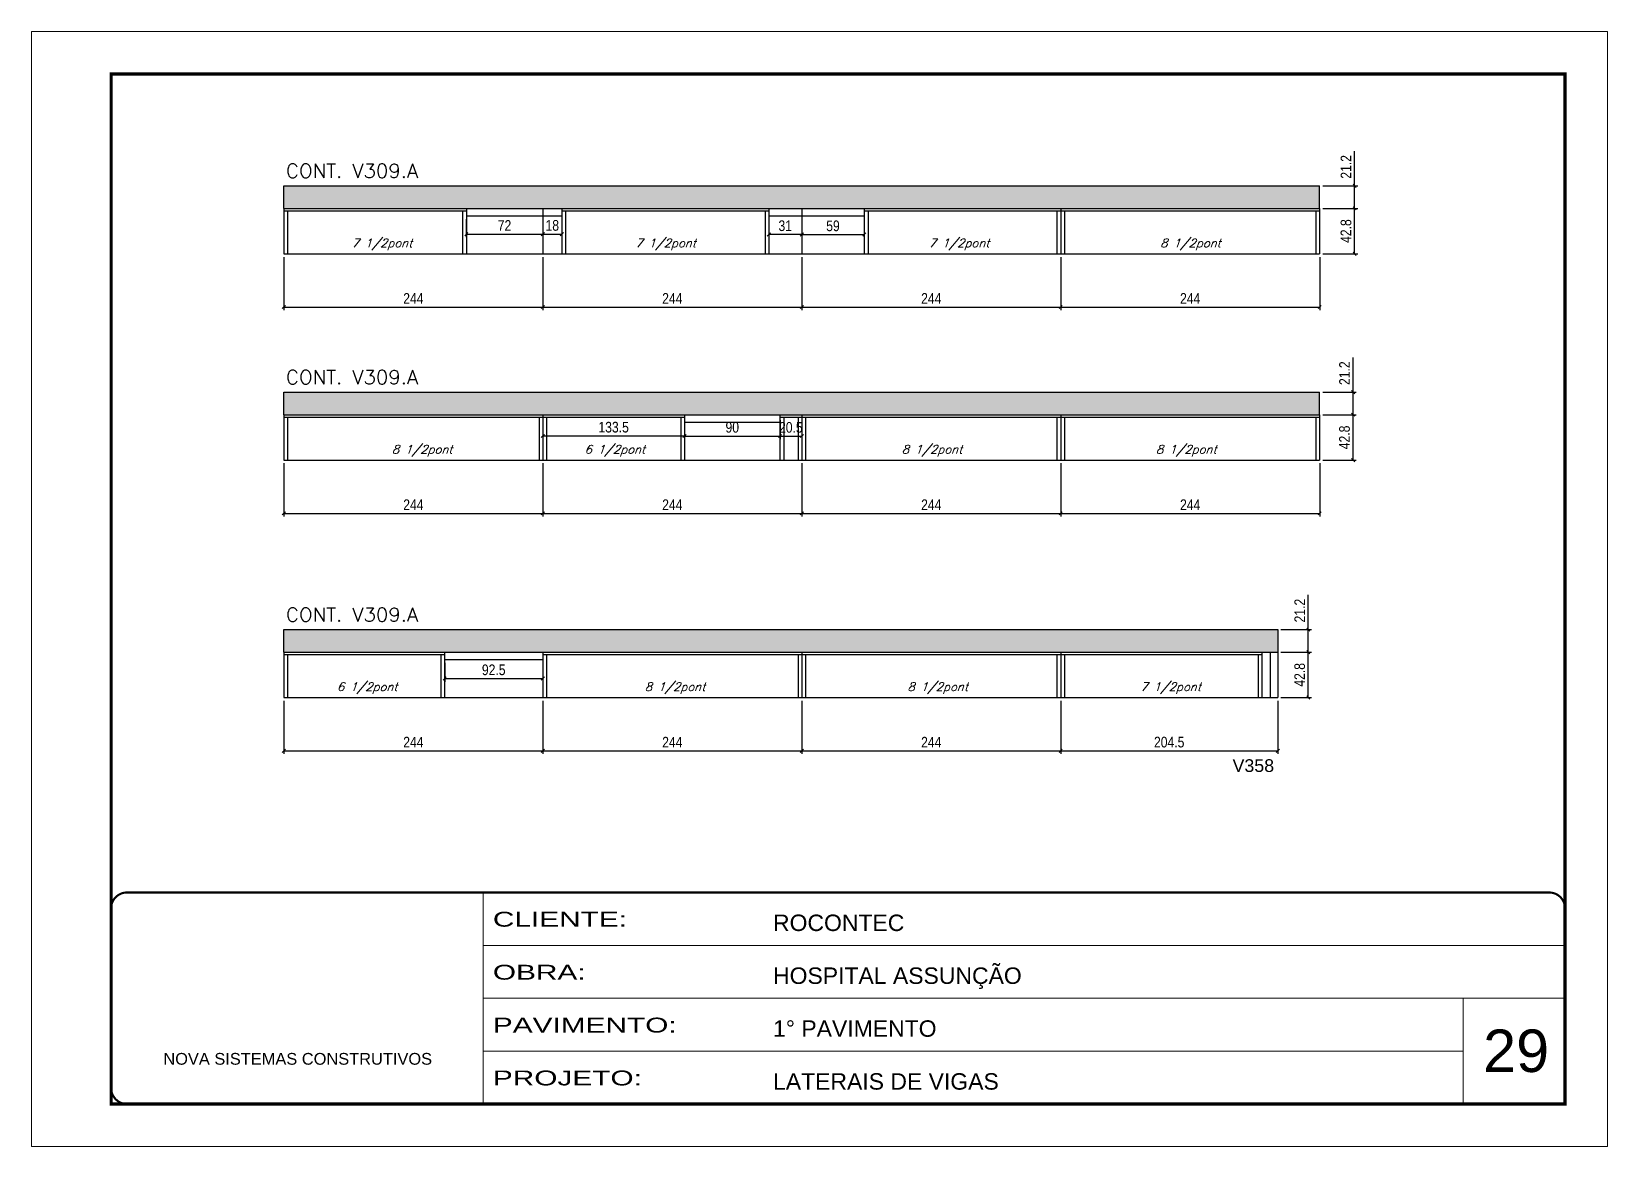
# Model space of a CAD drawing. Extents: x 137137 to 143418, y 10464 to 34486.
# Drawn here: x 137137 to 138622, y 25396 to 26446 of the extents above; entities that cross this region are included whole.
import ezdxf

# ---------------------------------------------------------------- set-up
doc = ezdxf.new("R2010")
doc.units = 0
doc.linetypes.add('CONTINUO', pattern=[0])
doc.linetypes.add('DASHED', pattern=[0.75, 0.5, -0.25])
for name, color, linetype in [('5', 5, 'Continuous'), ('COTA', 241, 'Continuous'), ('Painéis', 200, 'Continuous'), ('SARR_2.2x7', 40, 'Continuous'), ('SARR_3.5x7', 81, 'Continuous'), ('texto', 7, 'Continuous')]:
    doc.layers.add(name, color=color, linetype=linetype)
for name, color, linetype, lineweight in [('CARIMBO', 255, 'Continuous', 9), ('Folhas', 255, 'Continuous', 9), ('SARRAFO DE PRESSAO', 251, 'DASHED', 9), ('Texto Seção', 7, 'Continuous', 15)]:
    doc.layers.add(name, color=color, linetype=linetype, lineweight=lineweight)
doc.styles.add('ARIAL', font='arial.ttf')
doc.styles.add('COTA TECNICA', font='techl___.ttf', dxfattribs={"height": 10})
doc.styles.add('REGUA-120', font='ROMANS.shx', dxfattribs={"height": 15})
doc.styles.add('Romans', font='romans.shx')
doc.styles.get("Standard").update_dxf_attribs({"font": 'arial.ttf'})
doc.styles.add('Tecnologia', font='')
doc.styles.get('Tecnologia').set_extended_font_data('Forgotten Futurist')
doc.dimstyles.new('PAINEL', dxfattribs={"dimtxt": 10, "dimasz": 3, "dimexe": 3, "dimexo": 3, "dimgap": 3, "dimtad": 1, "dimdec": 1, "dimzin": 12, "dimdsep": 46, "dimtxsty": 'COTA TECNICA', "dimblk1": 'OBLIQUE', "dimblk2": 'OBLIQUE', "dimsah": 1, "dimcen": 0.9, "dimclrd": 4, "dimclre": 4, "dimclrt": 240, "dimadec": 1, "dimazin": 3, "dimtfac": 1, "dimtdec": 1, "dimtmove": 0, "dimatfit": 3, "dimfxl": 1, "dimtolj": 1, "dimtzin": 12, "dimarcsym": 0})
pattern_1 = [(50, (-4832.843, -1173.3043), (5.46554007, -0.47817257), [0.5715, -6.2865]), (355, (-4832.843, -1173.304), (-1.05730264, 5.73170536), [0.4572, -5.02921753]), (100.4514447, (-4832.3873, -1173.344), (4.40823741, 5.25353256), [0.48570026, -5.34270734]), (46.1842, (-4832.843, -1171.78), (8.13237123, -1.26126984), [0.85725, -9.42975]), (96.6355576, (-4832.165, -1171.885), (7.122124, 7.42278374), [0.7285507, -8.01406824]), (351.184151, (-4832.843, -1171.78), (7.122124, 7.42278374), [0.685799, -7.54379196]), (21, (-4832.081, -1172.1613), (4.54843174, -3.06795595), [0.5715, -6.2865]), (326, (-4832.081, -1172.161), (1.85406085, 5.52563898), [0.4572, -5.0292]), (71.451445, (-4831.702, -1172.417), (6.40249258, 2.45768307), [0.48570026, -5.34269813]), (37.5, (-4832.8428, -1173.3043), (0.092658098, 2.536651166), [0, -4.96824, 0, -5.1054, 0, -5.04825]), (7.5, (-4832.8428, -1173.3043), (2.004589875, 3.005417245), [0, -2.91084, 0, -4.85394, 0, -1.92405]), (327.5, (-4834.542, -1173.3043), (4.067717855, -0.17186232), [0, -1.905, 0, -5.9436, 0, -7.8867]), (317.5, (-4835.304, -1173.3043), (4.44387544, 0.76279473), [0, -2.4765, 0, -3.94716, 0, -5.6007])]

msp = doc.modelspace()

# ---------------------------------------------------------------- texts
at = {"layer": '5', "linetype": 'Continuous'}
msp.add_text('V358', height=12, rotation=359.99996, dxfattribs=at).set_placement((138269, 25748.43))
at = {"layer": 'CARIMBO', "style": 'ARIAL'}
msp.add_text('29', height=40, dxfattribs=at).set_placement((138505.15, 25465.89))
at = {"layer": 'texto', "color": 2, "char_height": 8, "attachment_point": 5, "style": 'Romans'}
for s, insert in [('{\\Q19;\\C256;7 1/2pont}', (137467.56, 26245.28)), ('{\\Q19;\\C256;7 1/2pont}', (137734.79, 26245.28)), ('{\\Q19;\\C256;7 1/2pont}', (138011.35, 26245.28)), ('{\\Q19;\\C256;8 1/2pont}', (138229.43, 26245.28)), ('{\\Q19;\\C256;8 1/2pont}', (137505.46, 26050.97)), ('{\\Q19;\\C256;6 1/2pont}', (137687, 26050.97)), ('{\\Q19;\\C256;8 1/2pont}', (137985.84, 26050.97)), ('{\\Q19;\\C256;8 1/2pont}', (138225.43, 26050.97)), ('{\\Q19;\\C256;6 1/2pont}', (137453.62, 25827.38)), ('{\\Q19;\\C256;8 1/2pont}', (137743.67, 25827.38)), ('{\\Q19;\\C256;8 1/2pont}', (137991.16, 25827.38)), ('{\\Q19;\\C256;7 1/2pont}', (138210.67, 25827.38))]:
    msp.add_mtext(s, dxfattribs=dict(at, insert=insert))
at = {"layer": 'Texto Seção', "style": 'REGUA-120', "width": 1.05}
for p in [(137376.97, 26308.01), (137376.97, 26113.7), (137376.97, 25890.12)]:
    msp.add_text('CONT. V309.A', height=13, dxfattribs=at).set_placement(p)

# ---------------------------------------------------------------- blocks, each defined once
blk = doc.blocks.new('9999999999')
at = {"color": 30, "linetype": 'CONTINUO'}
for p, q in [((98564.6, 34230.2), (98564.6, 34429.4)), ((98564.6, 34379.6), (99584, 34379.6)), ((98564.6, 34329.8), (99488, 34329.8)), ((99584, 34329.8), (99488, 34329.8)), ((99488, 34329.8), (99488, 34230.2)), ((98564.6, 34280), (99488, 34280))]:
    blk.add_line(p, q, dxfattribs=at)
at = {"color": 30, "linetype": 'CONTINUO', "const_width": 2}
blk.add_lwpolyline([(99584, 34230.2), (99584, 34414.4, 0.414214), (99569, 34429.4), (98229, 34429.4, 0.414214), (98214, 34414.4), (98214, 34245.2, 0.414214), (98229, 34230.2), (99584, 34230.2)], format="xyb", dxfattribs=at)
at = {"layer": 'Folhas'}
blk.add_lwpolyline([(98139, 34190.2), (99624, 34190.2), (99624, 35240.2), (98139, 35240.2)], close=True, dxfattribs=at)
at = {"layer": 'Folhas', "color": 30, "const_width": 3}
blk.add_lwpolyline([(98214, 34230.2), (99584, 34230.2), (99584, 35200.2), (98214, 35200.2)], close=True, dxfattribs=at)
at = {"color": 7, "linetype": 'Continuous', "ltscale": 5, "style": 'ARIAL'}
for s, height, p in [('ROCONTEC', 15.48, (98837.7, 34393.1)), ('HOSPITAL ASSUNÇÃO', 15.483, (98837.7, 34343.3)), ('1° PAVIMENTO', 15.483, (98837.7, 34293.5)), ('NOVA SISTEMAS CONSTRUTIVOS', 11.059, (98263.2, 34267.2)), ('LATERAIS DE VIGAS', 15.483, (98837.7, 34243.7))]:
    blk.add_text(s, height=height, dxfattribs=at).set_placement(p)
at = {"layer": 'Folhas', "color": 7, "style": 'Tecnologia', "width": 1.5}
for s, p in [('CLIENTE:', (98573.7, 34397.2)), ('OBRA:', (98573.7, 34347.3)), ('PAVIMENTO:', (98573.7, 34297.5)), ('PROJETO:', (98573.7, 34247.7))]:
    blk.add_text(s, height=14, dxfattribs=at).set_placement(p)
blk = doc.blocks.new('_Oblique')
at = {"color": 0, "linetype": 'ByBlock', "lineweight": -2}
blk.add_line((-0.5, -0.5), (0.5, 0.5), dxfattribs=at)
blk = doc.blocks.new('*D803')
at = {"layer": 'COTA', "color": 4, "lineweight": -2, "ltscale": 25, "transparency": 16777216}
for p, q in [((137375.1, 26233.4), (137375.1, 26183.3)), ((137619.1, 26233.4), (137619.1, 26183.3)), ((137375.1, 26186.3), (137619.1, 26186.3))]:
    blk.add_line(p, q, dxfattribs=at)
at = {"layer": 'Defpoints', "color": 0, "ltscale": 25, "transparency": 16777216}
for p in [(137375.1, 26236.4), (137619.1, 26236.4), (137619.1, 26186.3)]:
    blk.add_point(p, dxfattribs=at)
at = {"layer": 'COTA', "color": 4, "lineweight": -2, "ltscale": 25, "transparency": 16777216, "xscale": 3, "yscale": 3, "zscale": 3, "rotation": 180}
blk.add_blockref('_Oblique', (137375.1, 26186.3), dxfattribs=at)
at = {"layer": 'COTA', "color": 4, "lineweight": -2, "ltscale": 25, "transparency": 16777216, "xscale": 3, "yscale": 3, "zscale": 3}
blk.add_blockref('_Oblique', (137619.1, 26186.3), dxfattribs=at)
at = {"layer": 'COTA', "color": 240, "ltscale": 25, "transparency": 16777216, "insert": (137497.1, 26194.4), "char_height": 10, "attachment_point": 5, "style": 'COTA TECNICA'}
blk.add_mtext('\\A1;244', dxfattribs=at)
blk = doc.blocks.new('*D804')
at = {"layer": 'COTA', "color": 4, "lineweight": -2, "ltscale": 25, "transparency": 16777216}
for p, q in [((137619.1, 26233.4), (137619.1, 26183.3)), ((137863.1, 26233.4), (137863.1, 26183.3)), ((137619.1, 26186.3), (137863.1, 26186.3))]:
    blk.add_line(p, q, dxfattribs=at)
at = {"layer": 'Defpoints', "color": 0, "ltscale": 25, "transparency": 16777216}
for p in [(137619.1, 26236.4), (137863.1, 26236.4), (137863.1, 26186.3)]:
    blk.add_point(p, dxfattribs=at)
at = {"layer": 'COTA', "color": 4, "lineweight": -2, "ltscale": 25, "transparency": 16777216, "xscale": 3, "yscale": 3, "zscale": 3, "rotation": 180}
blk.add_blockref('_Oblique', (137619.1, 26186.3), dxfattribs=at)
at = {"layer": 'COTA', "color": 4, "lineweight": -2, "ltscale": 25, "transparency": 16777216, "xscale": 3, "yscale": 3, "zscale": 3}
blk.add_blockref('_Oblique', (137863.1, 26186.3), dxfattribs=at)
at = {"layer": 'COTA', "color": 240, "ltscale": 25, "transparency": 16777216, "insert": (137741.1, 26194.4), "char_height": 10, "attachment_point": 5, "style": 'COTA TECNICA'}
blk.add_mtext('\\A1;244', dxfattribs=at)
blk = doc.blocks.new('*D805')
at = {"layer": 'COTA', "color": 4, "lineweight": -2, "ltscale": 25, "transparency": 16777216}
for p, q in [((137863.1, 26233.4), (137863.1, 26183.3)), ((138107.1, 26233.4), (138107.1, 26183.3)), ((137863.1, 26186.3), (138107.1, 26186.3))]:
    blk.add_line(p, q, dxfattribs=at)
at = {"layer": 'Defpoints', "color": 0, "ltscale": 25, "transparency": 16777216}
for p in [(137863.1, 26236.4), (138107.1, 26236.4), (138107.1, 26186.3)]:
    blk.add_point(p, dxfattribs=at)
at = {"layer": 'COTA', "color": 4, "lineweight": -2, "ltscale": 25, "transparency": 16777216, "xscale": 3, "yscale": 3, "zscale": 3, "rotation": 180}
blk.add_blockref('_Oblique', (137863.1, 26186.3), dxfattribs=at)
at = {"layer": 'COTA', "color": 4, "lineweight": -2, "ltscale": 25, "transparency": 16777216, "xscale": 3, "yscale": 3, "zscale": 3}
blk.add_blockref('_Oblique', (138107.1, 26186.3), dxfattribs=at)
at = {"layer": 'COTA', "color": 240, "ltscale": 25, "transparency": 16777216, "insert": (137985.1, 26194.4), "char_height": 10, "attachment_point": 5, "style": 'COTA TECNICA'}
blk.add_mtext('\\A1;244', dxfattribs=at)
blk = doc.blocks.new('*D806')
at = {"layer": 'COTA', "color": 4, "lineweight": -2, "ltscale": 25, "transparency": 16777216}
for p, q in [((138107.1, 26233.4), (138107.1, 26183.3)), ((138351.1, 26233.4), (138351.1, 26183.3)), ((138107.1, 26186.3), (138351.1, 26186.3))]:
    blk.add_line(p, q, dxfattribs=at)
at = {"layer": 'Defpoints', "color": 0, "ltscale": 25, "transparency": 16777216}
for p in [(138107.1, 26236.4), (138351.1, 26236.4), (138351.1, 26186.3)]:
    blk.add_point(p, dxfattribs=at)
at = {"layer": 'COTA', "color": 4, "lineweight": -2, "ltscale": 25, "transparency": 16777216, "xscale": 3, "yscale": 3, "zscale": 3, "rotation": 180}
blk.add_blockref('_Oblique', (138107.1, 26186.3), dxfattribs=at)
at = {"layer": 'COTA', "color": 4, "lineweight": -2, "ltscale": 25, "transparency": 16777216, "xscale": 3, "yscale": 3, "zscale": 3}
blk.add_blockref('_Oblique', (138351.1, 26186.3), dxfattribs=at)
at = {"layer": 'COTA', "color": 240, "ltscale": 25, "transparency": 16777216, "insert": (138229.1, 26194.4), "char_height": 10, "attachment_point": 5, "style": 'COTA TECNICA'}
blk.add_mtext('\\A1;244', dxfattribs=at)
blk = doc.blocks.new('*D807')
at = {"layer": 'COTA', "color": 4, "lineweight": -2, "ltscale": 25, "transparency": 16777216}
for p, q in [((137547, 26269.2), (137547, 26252)), ((137547, 26255), (137619.1, 26255)), ((137619.1, 26269.2), (137619.1, 26252))]:
    blk.add_line(p, q, dxfattribs=at)
at = {"layer": 'Defpoints', "color": 0, "ltscale": 25, "transparency": 16777216}
for p in [(137547, 26272.2), (137619.1, 26272.2), (137619.1, 26255)]:
    blk.add_point(p, dxfattribs=at)
at = {"layer": 'COTA', "color": 4, "lineweight": -2, "ltscale": 25, "transparency": 16777216, "xscale": 3, "yscale": 3, "zscale": 3, "rotation": 180}
blk.add_blockref('_Oblique', (137547, 26255), dxfattribs=at)
at = {"layer": 'COTA', "color": 4, "lineweight": -2, "ltscale": 25, "transparency": 16777216, "xscale": 3, "yscale": 3, "zscale": 3}
blk.add_blockref('_Oblique', (137619.1, 26255), dxfattribs=at)
at = {"layer": 'COTA', "color": 240, "ltscale": 25, "transparency": 16777216, "insert": (137583, 26263.1), "char_height": 10, "attachment_point": 5, "style": 'COTA TECNICA'}
blk.add_mtext('\\A1;72', dxfattribs=at)
blk = doc.blocks.new('*D808')
at = {"layer": 'COTA', "color": 4, "lineweight": -2, "ltscale": 25, "transparency": 16777216}
for p, q in [((137619.1, 26269.2), (137619.1, 26252)), ((137619.1, 26255), (137637, 26255)), ((137637, 26269.2), (137637, 26252))]:
    blk.add_line(p, q, dxfattribs=at)
at = {"layer": 'Defpoints', "color": 0, "ltscale": 25, "transparency": 16777216}
for p in [(137619.1, 26272.2), (137637, 26272.2), (137637, 26255)]:
    blk.add_point(p, dxfattribs=at)
at = {"layer": 'COTA', "color": 4, "lineweight": -2, "ltscale": 25, "transparency": 16777216, "xscale": 3, "yscale": 3, "zscale": 3, "rotation": 180}
blk.add_blockref('_Oblique', (137619.1, 26255), dxfattribs=at)
at = {"layer": 'COTA', "color": 4, "lineweight": -2, "ltscale": 25, "transparency": 16777216, "xscale": 3, "yscale": 3, "zscale": 3}
blk.add_blockref('_Oblique', (137637, 26255), dxfattribs=at)
at = {"layer": 'COTA', "color": 240, "ltscale": 25, "transparency": 16777216, "insert": (137628, 26263.1), "char_height": 10, "attachment_point": 5, "style": 'COTA TECNICA'}
blk.add_mtext('\\A1;18', dxfattribs=at)
blk = doc.blocks.new('*D809')
at = {"layer": 'COTA', "color": 4, "lineweight": -2, "ltscale": 25, "transparency": 16777216}
for p, q in [((137832, 26269.2), (137832, 26251.6)), ((137863.1, 26269.2), (137863.1, 26251.6)), ((137863.1, 26254.6), (137832, 26254.6))]:
    blk.add_line(p, q, dxfattribs=at)
at = {"layer": 'Defpoints', "color": 0, "ltscale": 25, "transparency": 16777216}
for p in [(137832, 26272.2), (137863.1, 26272.2), (137832, 26254.6)]:
    blk.add_point(p, dxfattribs=at)
at = {"layer": 'COTA', "color": 4, "lineweight": -2, "ltscale": 25, "transparency": 16777216, "xscale": 3, "yscale": 3, "zscale": 3, "rotation": 180}
blk.add_blockref('_Oblique', (137832, 26254.6), dxfattribs=at)
at = {"layer": 'COTA', "color": 4, "lineweight": -2, "ltscale": 25, "transparency": 16777216, "xscale": 3, "yscale": 3, "zscale": 3}
blk.add_blockref('_Oblique', (137863.1, 26254.6), dxfattribs=at)
at = {"layer": 'COTA', "color": 240, "ltscale": 25, "transparency": 16777216, "insert": (137847.5, 26262.8), "char_height": 10, "attachment_point": 5, "style": 'COTA TECNICA'}
blk.add_mtext('\\A1;31', dxfattribs=at)
blk = doc.blocks.new('*D810')
at = {"layer": 'COTA', "color": 4, "lineweight": -2, "ltscale": 25, "transparency": 16777216}
for p, q in [((137863.1, 26269.2), (137863.1, 26251.6)), ((137922, 26269.2), (137922, 26251.6)), ((137863.1, 26254.6), (137922, 26254.6))]:
    blk.add_line(p, q, dxfattribs=at)
at = {"layer": 'Defpoints', "color": 0, "ltscale": 25, "transparency": 16777216}
for p in [(137863.1, 26272.2), (137922, 26272.2), (137922, 26254.6)]:
    blk.add_point(p, dxfattribs=at)
at = {"layer": 'COTA', "color": 4, "lineweight": -2, "ltscale": 25, "transparency": 16777216, "xscale": 3, "yscale": 3, "zscale": 3, "rotation": 180}
blk.add_blockref('_Oblique', (137863.1, 26254.6), dxfattribs=at)
at = {"layer": 'COTA', "color": 4, "lineweight": -2, "ltscale": 25, "transparency": 16777216, "xscale": 3, "yscale": 3, "zscale": 3}
blk.add_blockref('_Oblique', (137922, 26254.6), dxfattribs=at)
at = {"layer": 'COTA', "color": 240, "ltscale": 25, "transparency": 16777216, "insert": (137892.5, 26262.7), "char_height": 10, "attachment_point": 5, "style": 'COTA TECNICA'}
blk.add_mtext('\\A1;59', dxfattribs=at)
blk = doc.blocks.new('*D811')
at = {"layer": 'COTA', "color": 4, "lineweight": -2, "ltscale": 25, "transparency": 16777216}
for p, q in [((137375.1, 26039.1), (137375.1, 25989)), ((137619.1, 26039.1), (137619.1, 25989)), ((137375.1, 25992), (137619.1, 25992))]:
    blk.add_line(p, q, dxfattribs=at)
at = {"layer": 'Defpoints', "color": 0, "ltscale": 25, "transparency": 16777216}
for p in [(137375.1, 26042.1), (137619.1, 26042.1), (137619.1, 25992)]:
    blk.add_point(p, dxfattribs=at)
at = {"layer": 'COTA', "color": 4, "lineweight": -2, "ltscale": 25, "transparency": 16777216, "xscale": 3, "yscale": 3, "zscale": 3, "rotation": 180}
blk.add_blockref('_Oblique', (137375.1, 25992), dxfattribs=at)
at = {"layer": 'COTA', "color": 4, "lineweight": -2, "ltscale": 25, "transparency": 16777216, "xscale": 3, "yscale": 3, "zscale": 3}
blk.add_blockref('_Oblique', (137619.1, 25992), dxfattribs=at)
at = {"layer": 'COTA', "color": 240, "ltscale": 25, "transparency": 16777216, "insert": (137497.1, 26000.1), "char_height": 10, "attachment_point": 5, "style": 'COTA TECNICA'}
blk.add_mtext('\\A1;244', dxfattribs=at)
blk = doc.blocks.new('*D812')
at = {"layer": 'COTA', "color": 4, "lineweight": -2, "ltscale": 25, "transparency": 16777216}
for p, q in [((137619.1, 26039.1), (137619.1, 25989)), ((137863.1, 26039.1), (137863.1, 25989)), ((137619.1, 25992), (137863.1, 25992))]:
    blk.add_line(p, q, dxfattribs=at)
at = {"layer": 'Defpoints', "color": 0, "ltscale": 25, "transparency": 16777216}
for p in [(137619.1, 26042.1), (137863.1, 26042.1), (137863.1, 25992)]:
    blk.add_point(p, dxfattribs=at)
at = {"layer": 'COTA', "color": 4, "lineweight": -2, "ltscale": 25, "transparency": 16777216, "xscale": 3, "yscale": 3, "zscale": 3, "rotation": 180}
blk.add_blockref('_Oblique', (137619.1, 25992), dxfattribs=at)
at = {"layer": 'COTA', "color": 4, "lineweight": -2, "ltscale": 25, "transparency": 16777216, "xscale": 3, "yscale": 3, "zscale": 3}
blk.add_blockref('_Oblique', (137863.1, 25992), dxfattribs=at)
at = {"layer": 'COTA', "color": 240, "ltscale": 25, "transparency": 16777216, "insert": (137741.1, 26000.1), "char_height": 10, "attachment_point": 5, "style": 'COTA TECNICA'}
blk.add_mtext('\\A1;244', dxfattribs=at)
blk = doc.blocks.new('*D813')
at = {"layer": 'COTA', "color": 4, "lineweight": -2, "ltscale": 25, "transparency": 16777216}
for p, q in [((137863.1, 26039.1), (137863.1, 25989)), ((138107.1, 26039.1), (138107.1, 25989)), ((137863.1, 25992), (138107.1, 25992))]:
    blk.add_line(p, q, dxfattribs=at)
at = {"layer": 'Defpoints', "color": 0, "ltscale": 25, "transparency": 16777216}
for p in [(137863.1, 26042.1), (138107.1, 26042.1), (138107.1, 25992)]:
    blk.add_point(p, dxfattribs=at)
at = {"layer": 'COTA', "color": 4, "lineweight": -2, "ltscale": 25, "transparency": 16777216, "xscale": 3, "yscale": 3, "zscale": 3, "rotation": 180}
blk.add_blockref('_Oblique', (137863.1, 25992), dxfattribs=at)
at = {"layer": 'COTA', "color": 4, "lineweight": -2, "ltscale": 25, "transparency": 16777216, "xscale": 3, "yscale": 3, "zscale": 3}
blk.add_blockref('_Oblique', (138107.1, 25992), dxfattribs=at)
at = {"layer": 'COTA', "color": 240, "ltscale": 25, "transparency": 16777216, "insert": (137985.1, 26000.1), "char_height": 10, "attachment_point": 5, "style": 'COTA TECNICA'}
blk.add_mtext('\\A1;244', dxfattribs=at)
blk = doc.blocks.new('*D814')
at = {"layer": 'COTA', "color": 4, "lineweight": -2, "ltscale": 25, "transparency": 16777216}
for p, q in [((138107.1, 26039.1), (138107.1, 25989)), ((138351.1, 26039.1), (138351.1, 25989)), ((138107.1, 25992), (138351.1, 25992))]:
    blk.add_line(p, q, dxfattribs=at)
at = {"layer": 'Defpoints', "color": 0, "ltscale": 25, "transparency": 16777216}
for p in [(138107.1, 26042.1), (138351.1, 26042.1), (138351.1, 25992)]:
    blk.add_point(p, dxfattribs=at)
at = {"layer": 'COTA', "color": 4, "lineweight": -2, "ltscale": 25, "transparency": 16777216, "xscale": 3, "yscale": 3, "zscale": 3, "rotation": 180}
blk.add_blockref('_Oblique', (138107.1, 25992), dxfattribs=at)
at = {"layer": 'COTA', "color": 4, "lineweight": -2, "ltscale": 25, "transparency": 16777216, "xscale": 3, "yscale": 3, "zscale": 3}
blk.add_blockref('_Oblique', (138351.1, 25992), dxfattribs=at)
at = {"layer": 'COTA', "color": 240, "ltscale": 25, "transparency": 16777216, "insert": (138229.1, 26000.1), "char_height": 10, "attachment_point": 5, "style": 'COTA TECNICA'}
blk.add_mtext('\\A1;244', dxfattribs=at)
blk = doc.blocks.new('*D815')
at = {"layer": 'COTA', "color": 4, "lineweight": -2, "ltscale": 25, "transparency": 16777216}
for p, q in [((137619.1, 26079.7), (137619.1, 26061.8)), ((137752.6, 26079.7), (137752.6, 26061.8)), ((137752.6, 26064.8), (137619.1, 26064.8))]:
    blk.add_line(p, q, dxfattribs=at)
at = {"layer": 'Defpoints', "color": 0, "ltscale": 25, "transparency": 16777216}
for p in [(137619.1, 26082.7), (137752.6, 26082.7), (137619.1, 26064.8)]:
    blk.add_point(p, dxfattribs=at)
at = {"layer": 'COTA', "color": 4, "lineweight": -2, "ltscale": 25, "transparency": 16777216, "xscale": 3, "yscale": 3, "zscale": 3, "rotation": 180}
blk.add_blockref('_Oblique', (137619.1, 26064.8), dxfattribs=at)
at = {"layer": 'COTA', "color": 4, "lineweight": -2, "ltscale": 25, "transparency": 16777216, "xscale": 3, "yscale": 3, "zscale": 3}
blk.add_blockref('_Oblique', (137752.6, 26064.8), dxfattribs=at)
at = {"layer": 'COTA', "color": 240, "ltscale": 25, "transparency": 16777216, "insert": (137685.8, 26073.1), "char_height": 10, "attachment_point": 5, "style": 'COTA TECNICA'}
blk.add_mtext('\\A1;133.5', dxfattribs=at)
blk = doc.blocks.new('*D816')
at = {"layer": 'COTA', "color": 4, "lineweight": -2, "ltscale": 25, "transparency": 16777216}
for p, q in [((137752.6, 26074.9), (137752.6, 26061.8)), ((137752.6, 26064.8), (137842.6, 26064.8)), ((137842.6, 26074.9), (137842.6, 26061.8))]:
    blk.add_line(p, q, dxfattribs=at)
at = {"layer": 'Defpoints', "color": 0, "ltscale": 25, "transparency": 16777216}
for p in [(137752.6, 26077.9), (137842.6, 26077.9), (137842.6, 26064.8)]:
    blk.add_point(p, dxfattribs=at)
at = {"layer": 'COTA', "color": 4, "lineweight": -2, "ltscale": 25, "transparency": 16777216, "xscale": 3, "yscale": 3, "zscale": 3, "rotation": 180}
blk.add_blockref('_Oblique', (137752.6, 26064.8), dxfattribs=at)
at = {"layer": 'COTA', "color": 4, "lineweight": -2, "ltscale": 25, "transparency": 16777216, "xscale": 3, "yscale": 3, "zscale": 3}
blk.add_blockref('_Oblique', (137842.6, 26064.8), dxfattribs=at)
at = {"layer": 'COTA', "color": 240, "ltscale": 25, "transparency": 16777216, "insert": (137797.6, 26073), "char_height": 10, "attachment_point": 5, "style": 'COTA TECNICA'}
blk.add_mtext('\\A1;90', dxfattribs=at)
blk = doc.blocks.new('*D817')
at = {"layer": 'COTA', "color": 4, "lineweight": -2, "ltscale": 25, "transparency": 16777216}
for p, q in [((137842.6, 26079.7), (137842.6, 26061.8)), ((137863.1, 26079.7), (137863.1, 26061.8)), ((137842.6, 26064.8), (137863.1, 26064.8))]:
    blk.add_line(p, q, dxfattribs=at)
at = {"layer": 'Defpoints', "color": 0, "ltscale": 25, "transparency": 16777216}
for p in [(137842.6, 26082.7), (137863.1, 26082.7), (137863.1, 26064.8)]:
    blk.add_point(p, dxfattribs=at)
at = {"layer": 'COTA', "color": 4, "lineweight": -2, "ltscale": 25, "transparency": 16777216, "xscale": 3, "yscale": 3, "zscale": 3, "rotation": 180}
blk.add_blockref('_Oblique', (137842.6, 26064.8), dxfattribs=at)
at = {"layer": 'COTA', "color": 4, "lineweight": -2, "ltscale": 25, "transparency": 16777216, "xscale": 3, "yscale": 3, "zscale": 3}
blk.add_blockref('_Oblique', (137863.1, 26064.8), dxfattribs=at)
at = {"layer": 'COTA', "color": 240, "ltscale": 25, "transparency": 16777216, "insert": (137852.8, 26072.9), "char_height": 10, "attachment_point": 5, "style": 'COTA TECNICA'}
blk.add_mtext('\\A1;20.5', dxfattribs=at)
blk = doc.blocks.new('*D818')
at = {"layer": 'COTA', "color": 4, "lineweight": -2, "ltscale": 25, "transparency": 16777216}
for p, q in [((137375.1, 25815.5), (137375.1, 25765.4)), ((137619.1, 25815.5), (137619.1, 25765.4)), ((137375.1, 25768.4), (137619.1, 25768.4))]:
    blk.add_line(p, q, dxfattribs=at)
at = {"layer": 'Defpoints', "color": 0, "ltscale": 25, "transparency": 16777216}
for p in [(137375.1, 25818.5), (137619.1, 25818.5), (137619.1, 25768.4)]:
    blk.add_point(p, dxfattribs=at)
at = {"layer": 'COTA', "color": 4, "lineweight": -2, "ltscale": 25, "transparency": 16777216, "xscale": 3, "yscale": 3, "zscale": 3, "rotation": 180}
blk.add_blockref('_Oblique', (137375.1, 25768.4), dxfattribs=at)
at = {"layer": 'COTA', "color": 4, "lineweight": -2, "ltscale": 25, "transparency": 16777216, "xscale": 3, "yscale": 3, "zscale": 3}
blk.add_blockref('_Oblique', (137619.1, 25768.4), dxfattribs=at)
at = {"layer": 'COTA', "color": 240, "ltscale": 25, "transparency": 16777216, "insert": (137497.1, 25776.5), "char_height": 10, "attachment_point": 5, "style": 'COTA TECNICA'}
blk.add_mtext('\\A1;244', dxfattribs=at)
blk = doc.blocks.new('*D819')
at = {"layer": 'COTA', "color": 4, "lineweight": -2, "ltscale": 25, "transparency": 16777216}
for p, q in [((137619.1, 25815.5), (137619.1, 25765.4)), ((137863.1, 25815.5), (137863.1, 25765.4)), ((137619.1, 25768.4), (137863.1, 25768.4))]:
    blk.add_line(p, q, dxfattribs=at)
at = {"layer": 'Defpoints', "color": 0, "ltscale": 25, "transparency": 16777216}
for p in [(137619.1, 25818.5), (137863.1, 25818.5), (137863.1, 25768.4)]:
    blk.add_point(p, dxfattribs=at)
at = {"layer": 'COTA', "color": 4, "lineweight": -2, "ltscale": 25, "transparency": 16777216, "xscale": 3, "yscale": 3, "zscale": 3, "rotation": 180}
blk.add_blockref('_Oblique', (137619.1, 25768.4), dxfattribs=at)
at = {"layer": 'COTA', "color": 4, "lineweight": -2, "ltscale": 25, "transparency": 16777216, "xscale": 3, "yscale": 3, "zscale": 3}
blk.add_blockref('_Oblique', (137863.1, 25768.4), dxfattribs=at)
at = {"layer": 'COTA', "color": 240, "ltscale": 25, "transparency": 16777216, "insert": (137741.1, 25776.5), "char_height": 10, "attachment_point": 5, "style": 'COTA TECNICA'}
blk.add_mtext('\\A1;244', dxfattribs=at)
blk = doc.blocks.new('*D820')
at = {"layer": 'COTA', "color": 4, "lineweight": -2, "ltscale": 25, "transparency": 16777216}
for p, q in [((137863.1, 25815.5), (137863.1, 25765.4)), ((138107.1, 25815.5), (138107.1, 25765.4)), ((137863.1, 25768.4), (138107.1, 25768.4))]:
    blk.add_line(p, q, dxfattribs=at)
at = {"layer": 'Defpoints', "color": 0, "ltscale": 25, "transparency": 16777216}
for p in [(137863.1, 25818.5), (138107.1, 25818.5), (138107.1, 25768.4)]:
    blk.add_point(p, dxfattribs=at)
at = {"layer": 'COTA', "color": 4, "lineweight": -2, "ltscale": 25, "transparency": 16777216, "xscale": 3, "yscale": 3, "zscale": 3, "rotation": 180}
blk.add_blockref('_Oblique', (137863.1, 25768.4), dxfattribs=at)
at = {"layer": 'COTA', "color": 4, "lineweight": -2, "ltscale": 25, "transparency": 16777216, "xscale": 3, "yscale": 3, "zscale": 3}
blk.add_blockref('_Oblique', (138107.1, 25768.4), dxfattribs=at)
at = {"layer": 'COTA', "color": 240, "ltscale": 25, "transparency": 16777216, "insert": (137985.1, 25776.5), "char_height": 10, "attachment_point": 5, "style": 'COTA TECNICA'}
blk.add_mtext('\\A1;244', dxfattribs=at)
blk = doc.blocks.new('*D821')
at = {"layer": 'COTA', "color": 4, "lineweight": -2, "ltscale": 25, "transparency": 16777216}
for p, q in [((138107.1, 25815.5), (138107.1, 25765.4)), ((138311.6, 25815.5), (138311.6, 25765.4)), ((138107.1, 25768.4), (138311.6, 25768.4))]:
    blk.add_line(p, q, dxfattribs=at)
at = {"layer": 'Defpoints', "color": 0, "ltscale": 25, "transparency": 16777216}
for p in [(138107.1, 25818.5), (138311.6, 25818.5), (138311.6, 25768.4)]:
    blk.add_point(p, dxfattribs=at)
at = {"layer": 'COTA', "color": 4, "lineweight": -2, "ltscale": 25, "transparency": 16777216, "xscale": 3, "yscale": 3, "zscale": 3, "rotation": 180}
blk.add_blockref('_Oblique', (138107.1, 25768.4), dxfattribs=at)
at = {"layer": 'COTA', "color": 4, "lineweight": -2, "ltscale": 25, "transparency": 16777216, "xscale": 3, "yscale": 3, "zscale": 3}
blk.add_blockref('_Oblique', (138311.6, 25768.4), dxfattribs=at)
at = {"layer": 'COTA', "color": 240, "ltscale": 25, "transparency": 16777216, "insert": (138209.3, 25776.5), "char_height": 10, "attachment_point": 5, "style": 'COTA TECNICA'}
blk.add_mtext('\\A1;204.5', dxfattribs=at)
blk = doc.blocks.new('*D822')
at = {"layer": 'COTA', "color": 4, "lineweight": -2, "ltscale": 25, "transparency": 16777216}
for p, q in [((137526.6, 25851.3), (137526.6, 25833.4)), ((137619.1, 25851.3), (137619.1, 25833.4)), ((137526.6, 25836.4), (137619.1, 25836.4))]:
    blk.add_line(p, q, dxfattribs=at)
at = {"layer": 'Defpoints', "color": 0, "ltscale": 25, "transparency": 16777216}
for p in [(137526.6, 25854.3), (137619.1, 25854.3), (137619.1, 25836.4)]:
    blk.add_point(p, dxfattribs=at)
at = {"layer": 'COTA', "color": 4, "lineweight": -2, "ltscale": 25, "transparency": 16777216, "xscale": 3, "yscale": 3, "zscale": 3, "rotation": 180}
blk.add_blockref('_Oblique', (137526.6, 25836.4), dxfattribs=at)
at = {"layer": 'COTA', "color": 4, "lineweight": -2, "ltscale": 25, "transparency": 16777216, "xscale": 3, "yscale": 3, "zscale": 3}
blk.add_blockref('_Oblique', (137619.1, 25836.4), dxfattribs=at)
at = {"layer": 'COTA', "color": 240, "ltscale": 25, "transparency": 16777216, "insert": (137572.8, 25844.6), "char_height": 10, "attachment_point": 5, "style": 'COTA TECNICA'}
blk.add_mtext('\\A1;92.5', dxfattribs=at)
blk = doc.blocks.new('*D823')
at = {"layer": 'COTA', "color": 4, "lineweight": -2, "ltscale": 25, "transparency": 16777216}
for p, q in [((138354.1, 26279.2), (138387, 26279.2)), ((138384, 26236.4), (138384, 26279.2)), ((138354.1, 26236.4), (138387, 26236.4))]:
    blk.add_line(p, q, dxfattribs=at)
at = {"layer": 'Defpoints', "color": 0, "ltscale": 25, "transparency": 16777216}
for p in [(138351.1, 26279.2), (138384, 26279.2), (138351.1, 26236.4)]:
    blk.add_point(p, dxfattribs=at)
at = {"layer": 'COTA', "color": 4, "lineweight": -2, "ltscale": 25, "transparency": 16777216, "xscale": 3, "yscale": 3, "zscale": 3}
for p, rotation in [((138384, 26279.2), 90), ((138384, 26236.4), 270)]:
    blk.add_blockref('_Oblique', p, dxfattribs=dict(at, rotation=rotation))
at = {"layer": 'COTA', "color": 240, "ltscale": 25, "transparency": 16777216, "insert": (138375.9, 26257.8), "char_height": 10, "attachment_point": 5, "rotation": 90, "style": 'COTA TECNICA'}
blk.add_mtext('\\A1;42.8', dxfattribs=at)
blk = doc.blocks.new('*D824')
at = {"layer": 'COTA', "color": 4, "lineweight": -2, "ltscale": 25, "transparency": 16777216}
for p, q in [((138384, 26300.4), (138384, 26333.1)), ((138354.1, 26300.4), (138387, 26300.4)), ((138384, 26279.2), (138384, 26300.4)), ((138354.1, 26279.2), (138387, 26279.2))]:
    blk.add_line(p, q, dxfattribs=at)
at = {"layer": 'Defpoints', "color": 0, "ltscale": 25, "transparency": 16777216}
for p in [(138351.1, 26300.4), (138384, 26300.4), (138351.1, 26279.2)]:
    blk.add_point(p, dxfattribs=at)
at = {"layer": 'COTA', "color": 4, "lineweight": -2, "ltscale": 25, "transparency": 16777216, "xscale": 3, "yscale": 3, "zscale": 3}
for p, rotation in [((138384, 26300.4), 90), ((138384, 26279.2), 270)]:
    blk.add_blockref('_Oblique', p, dxfattribs=dict(at, rotation=rotation))
at = {"layer": 'COTA', "color": 240, "ltscale": 25, "transparency": 16777216, "insert": (138375.9, 26318.3), "char_height": 10, "attachment_point": 5, "rotation": 90, "style": 'COTA TECNICA'}
blk.add_mtext('\\A1;21.2', dxfattribs=at)
blk = doc.blocks.new('*D825')
at = {"layer": 'COTA', "color": 4, "lineweight": -2, "ltscale": 25, "transparency": 16777216}
for p, q in [((138354.1, 26084.9), (138385.6, 26084.9)), ((138382.6, 26042.1), (138382.6, 26084.9)), ((138354.1, 26042.1), (138385.6, 26042.1))]:
    blk.add_line(p, q, dxfattribs=at)
at = {"layer": 'Defpoints', "color": 0, "ltscale": 25, "transparency": 16777216}
for p in [(138351.1, 26084.9), (138382.6, 26084.9), (138351.1, 26042.1)]:
    blk.add_point(p, dxfattribs=at)
at = {"layer": 'COTA', "color": 4, "lineweight": -2, "ltscale": 25, "transparency": 16777216, "xscale": 3, "yscale": 3, "zscale": 3}
for p, rotation in [((138382.6, 26084.9), 90), ((138382.6, 26042.1), 270)]:
    blk.add_blockref('_Oblique', p, dxfattribs=dict(at, rotation=rotation))
at = {"layer": 'COTA', "color": 240, "ltscale": 25, "transparency": 16777216, "insert": (138374.5, 26063.5), "char_height": 10, "attachment_point": 5, "rotation": 90, "style": 'COTA TECNICA'}
blk.add_mtext('\\A1;42.8', dxfattribs=at)
blk = doc.blocks.new('*D826')
at = {"layer": 'COTA', "color": 4, "lineweight": -2, "ltscale": 25, "transparency": 16777216}
for p, q in [((138382.6, 26106.1), (138382.6, 26138.8)), ((138354.1, 26106.1), (138385.6, 26106.1)), ((138382.6, 26084.9), (138382.6, 26106.1)), ((138354.1, 26084.9), (138385.6, 26084.9))]:
    blk.add_line(p, q, dxfattribs=at)
at = {"layer": 'Defpoints', "color": 0, "ltscale": 25, "transparency": 16777216}
for p in [(138351.1, 26106.1), (138382.6, 26106.1), (138351.1, 26084.9)]:
    blk.add_point(p, dxfattribs=at)
at = {"layer": 'COTA', "color": 4, "lineweight": -2, "ltscale": 25, "transparency": 16777216, "xscale": 3, "yscale": 3, "zscale": 3}
for p, rotation in [((138382.6, 26106.1), 90), ((138382.6, 26084.9), 270)]:
    blk.add_blockref('_Oblique', p, dxfattribs=dict(at, rotation=rotation))
at = {"layer": 'COTA', "color": 240, "ltscale": 25, "transparency": 16777216, "insert": (138374.5, 26124), "char_height": 10, "attachment_point": 5, "rotation": 90, "style": 'COTA TECNICA'}
blk.add_mtext('\\A1;21.2', dxfattribs=at)
blk = doc.blocks.new('*D827')
at = {"layer": 'COTA', "color": 4, "lineweight": -2, "ltscale": 25, "transparency": 16777216}
for p, q in [((138314.6, 25861.3), (138343.4, 25861.3)), ((138340.4, 25818.5), (138340.4, 25861.3)), ((138314.6, 25818.5), (138343.4, 25818.5))]:
    blk.add_line(p, q, dxfattribs=at)
at = {"layer": 'Defpoints', "color": 0, "ltscale": 25, "transparency": 16777216}
for p in [(138311.6, 25861.3), (138340.4, 25861.3), (138311.6, 25818.5)]:
    blk.add_point(p, dxfattribs=at)
at = {"layer": 'COTA', "color": 4, "lineweight": -2, "ltscale": 25, "transparency": 16777216, "xscale": 3, "yscale": 3, "zscale": 3}
for p, rotation in [((138340.4, 25861.3), 90), ((138340.4, 25818.5), 270)]:
    blk.add_blockref('_Oblique', p, dxfattribs=dict(at, rotation=rotation))
at = {"layer": 'COTA', "color": 240, "ltscale": 25, "transparency": 16777216, "insert": (138332.3, 25839.9), "char_height": 10, "attachment_point": 5, "rotation": 90, "style": 'COTA TECNICA'}
blk.add_mtext('\\A1;42.8', dxfattribs=at)
blk = doc.blocks.new('*D828')
at = {"layer": 'COTA', "color": 4, "lineweight": -2, "ltscale": 25, "transparency": 16777216}
for p, q in [((138340.4, 25882.5), (138340.4, 25915.2)), ((138314.6, 25882.5), (138343.4, 25882.5)), ((138340.4, 25861.3), (138340.4, 25882.5)), ((138314.6, 25861.3), (138343.4, 25861.3))]:
    blk.add_line(p, q, dxfattribs=at)
at = {"layer": 'Defpoints', "color": 0, "ltscale": 25, "transparency": 16777216}
for p in [(138311.6, 25882.5), (138340.4, 25882.5), (138311.6, 25861.3)]:
    blk.add_point(p, dxfattribs=at)
at = {"layer": 'COTA', "color": 4, "lineweight": -2, "ltscale": 25, "transparency": 16777216, "xscale": 3, "yscale": 3, "zscale": 3}
for p, rotation in [((138340.4, 25882.5), 90), ((138340.4, 25861.3), 270)]:
    blk.add_blockref('_Oblique', p, dxfattribs=dict(at, rotation=rotation))
at = {"layer": 'COTA', "color": 240, "ltscale": 25, "transparency": 16777216, "insert": (138332.3, 25900.4), "char_height": 10, "attachment_point": 5, "rotation": 90, "style": 'COTA TECNICA'}
blk.add_mtext('\\A1;21.2', dxfattribs=at)

# ---------------------------------------------------------------- dimensions: what is measured, and where the dimension line sits
at = {"layer": 'COTA', "ltscale": 25}
for base, p1, p2, picture, middle in [((138383.98, 26300.4), (138351.06, 26279.2), (138351.06, 26300.4), '*D824', (138375.92, 26318.26)), ((138383.98, 26279.2), (138351.06, 26236.4), (138351.06, 26279.2), '*D823', (138375.89, 26257.8)), ((138382.59, 26106.09), (138351.06, 26084.89), (138351.06, 26106.09), '*D826', (138374.53, 26123.95)), ((138382.59, 26084.89), (138351.06, 26042.09), (138351.06, 26084.89), '*D825', (138374.5, 26063.49)), ((138340.4, 25882.5), (138311.56, 25861.3), (138311.56, 25882.5), '*D828', (138332.34, 25900.37)), ((138340.4, 25861.3), (138311.56, 25818.5), (138311.56, 25861.3), '*D827', (138332.31, 25839.9))]:
    dim = msp.add_linear_dim(base=base, p1=p1, p2=p2, angle=90, dimstyle='PAINEL', dxfattribs=at)
    dim.commit()
    dim.dimension.update_dxf_attribs({"geometry": picture, "text_midpoint": middle})
for base, p1, p2, picture, middle in [((137619.06, 26254.99), (137547.02, 26272.2), (137619.06, 26272.2), '*D807', (137583.04, 26263.06)), ((137637.02, 26254.99), (137619.06, 26272.2), (137637.02, 26272.2), '*D808', (137628.04, 26263.08)), ((137832.02, 26254.58), (137863.06, 26272.2), (137832.02, 26272.2), '*D809', (137847.54, 26262.8)), ((137922.02, 26254.58), (137863.06, 26272.2), (137922.02, 26272.2), '*D810', (137892.54, 26262.72)), ((137619.06, 26064.84), (137752.56, 26082.69), (137619.06, 26082.69), '*D815', (137685.81, 26073.06)), ((137842.56, 26064.84), (137752.56, 26077.89), (137842.56, 26077.89), '*D816', (137797.56, 26072.97)), ((137619.06, 25836.43), (137526.56, 25854.3), (137619.06, 25854.3), '*D822', (137572.81, 25844.57))]:
    dim = msp.add_linear_dim(base=base, p1=p1, p2=p2, dimstyle='PAINEL', dxfattribs=at)
    dim.commit()
    dim.dimension.update_dxf_attribs({"geometry": picture, "text_midpoint": middle})
for base, p1, p2, picture, middle in [((137619.06, 26186.33), (137375.06, 26236.4), (137619.06, 26236.4), '*D803', (137497.06, 26194.4)), ((137863.06, 26186.33), (137619.06, 26236.4), (137863.06, 26236.4), '*D804', (137741.06, 26194.4)), ((138107.06, 26186.33), (137863.06, 26236.4), (138107.06, 26236.4), '*D805', (137985.06, 26194.4)), ((138351.06, 26186.33), (138107.06, 26236.4), (138351.06, 26236.4), '*D806', (138229.06, 26194.4)), ((137619.06, 25992.02), (137375.06, 26042.09), (137619.06, 26042.09), '*D811', (137497.06, 26000.09)), ((137863.06, 25992.02), (137619.06, 26042.09), (137863.06, 26042.09), '*D812', (137741.06, 26000.09)), ((138107.06, 25992.02), (137863.06, 26042.09), (138107.06, 26042.09), '*D813', (137985.06, 26000.09)), ((138351.06, 25992.02), (138107.06, 26042.09), (138351.06, 26042.09), '*D814', (138229.06, 26000.09)), ((137619.06, 25768.44), (137375.06, 25818.5), (137619.06, 25818.5), '*D818', (137497.06, 25776.51)), ((137863.06, 25768.44), (137619.06, 25818.5), (137863.06, 25818.5), '*D819', (137741.06, 25776.51)), ((138107.06, 25768.44), (137863.06, 25818.5), (138107.06, 25818.5), '*D820', (137985.06, 25776.51)), ((138311.56, 25768.44), (138107.06, 25818.5), (138311.56, 25818.5), '*D821', (138209.31, 25776.55))]:
    dim = msp.add_linear_dim(base=base, p1=p1, p2=p2, dimstyle='PAINEL', override={"dimtmove": 1}, dxfattribs=at)
    dim.commit()
    dim.dimension.update_dxf_attribs({"geometry": picture, "text_midpoint": middle})
dim = msp.add_linear_dim(base=(137863.06, 26064.84), p1=(137842.56, 26082.69), p2=(137863.06, 26082.69), dimstyle='PAINEL', dxfattribs=at)
dim.commit()
dim.dimension.update_dxf_attribs({"geometry": '*D817', "text_midpoint": (137852.81, 26064.84), "dimtype": 160})

# ---------------------------------------------------------------- hatches: boundary and pattern name
at = {"layer": 'COTA', "ltscale": 25}
h = msp.add_hatch(dxfattribs=at)
h.set_pattern_fill('AR-CONC', color=256, scale=0.03)
h.set_pattern_definition(pattern_1)
h.paths.add_polyline_path([(137637.02, 26279.2), (137832.02, 26279.2), (137922.02, 26279.2), (138351.06, 26279.2), (138351.06, 26300.4), (137921.92, 26300.4), (137831.92, 26300.4), (137636.92, 26300.4), (137546.92, 26300.4), (137375.06, 26300.4), (137375.06, 26279.2), (137547.02, 26279.2)])
h = msp.add_hatch(dxfattribs=at)
h.set_pattern_fill('AR-CONC', color=256, scale=0.03)
h.set_pattern_definition(pattern_1)
h.paths.add_polyline_path([(137842.56, 26084.89), (138351.06, 26084.89), (138351.06, 26106.09), (137842.56, 26106.09), (137752.56, 26106.09), (137375.06, 26106.09), (137375.06, 26084.89), (137752.56, 26084.89)])
h = msp.add_hatch(dxfattribs=at)
h.set_pattern_fill('AR-CONC', color=256, scale=0.03)
h.set_pattern_definition(pattern_1)
h.paths.add_polyline_path([(137616.56, 25882.5), (137526.56, 25882.5), (137375.06, 25882.5), (137375.06, 25861.3), (137526.56, 25861.3), (137619.06, 25861.3), (138311.56, 25861.3), (138311.56, 25882.5)])

# ---------------------------------------------------------------- linework, layer by layer
for p, q in [((137375.06, 26300.4), (137546.92, 26300.4)), ((137375.06, 26279.2), (137375.06, 26300.4)), ((137546.92, 26300.4), (137636.92, 26300.4)), ((137636.92, 26300.4), (137831.92, 26300.4)), ((137831.92, 26300.4), (137921.92, 26300.4)), ((137921.92, 26300.4), (138351.06, 26300.4)), ((138351.06, 26279.2), (138351.06, 26300.4)), ((137375.06, 26106.09), (137752.56, 26106.09)), ((137375.06, 26084.89), (137375.06, 26106.09)), ((137752.56, 26106.09), (137842.56, 26106.09)), ((137842.56, 26106.09), (138351.06, 26106.09)), ((138351.06, 26084.89), (138351.06, 26106.09)), ((137375.06, 25882.5), (137526.56, 25882.5)), ((137375.06, 25861.3), (137375.06, 25882.5)), ((137526.56, 25882.5), (137616.56, 25882.5)), ((137616.56, 25882.5), (138311.56, 25882.5)), ((138311.56, 25882.5), (138311.56, 25861.3))]:
    msp.add_line(p, q, dxfattribs=at)
at = {"layer": 'Painéis'}
for p, q in [((137375.06, 26279.2), (137547.02, 26279.2)), ((137547.02, 26279.2), (137637.02, 26279.2)), ((137637.02, 26279.2), (137832.02, 26279.2)), ((137832.02, 26279.2), (137922.02, 26279.2)), ((137922.02, 26279.2), (138351.06, 26279.2)), ((137375.06, 26236.4), (137547.02, 26236.4)), ((137547.02, 26236.4), (137637.02, 26236.4)), ((137637.02, 26236.4), (137832.02, 26236.4)), ((137832.02, 26236.4), (137922.02, 26236.4)), ((137922.02, 26236.4), (138351.06, 26236.4)), ((137375.06, 26084.89), (137752.56, 26084.89)), ((137752.56, 26084.89), (137842.56, 26084.89)), ((137842.56, 26084.89), (138351.06, 26084.89)), ((137375.06, 26042.09), (137752.56, 26042.09)), ((137752.56, 26042.09), (137842.56, 26042.09)), ((137842.56, 26042.09), (138351.06, 26042.09)), ((137375.06, 25861.3), (137526.56, 25861.3)), ((137526.56, 25861.3), (137619.06, 25861.3)), ((137619.06, 25861.3), (138311.56, 25861.3)), ((137375.06, 25818.5), (137526.56, 25818.5)), ((137526.56, 25818.5), (137619.06, 25818.5)), ((137619.06, 25818.5), (138311.56, 25818.5))]:
    msp.add_line(p, q, dxfattribs=at)
at = {"layer": 'Painéis', "ltscale": 25}
for p, q in [((137375.06, 26279.2), (137375.06, 26236.4)), ((137619.06, 26279.2), (137619.06, 26236.4)), ((137863.06, 26279.2), (137863.06, 26236.4)), ((138107.06, 26279.2), (138107.06, 26236.4)), ((138351.06, 26279.2), (138351.06, 26236.4)), ((137375.06, 26084.89), (137375.06, 26042.09)), ((137619.06, 26084.89), (137619.06, 26042.09)), ((137863.06, 26084.89), (137863.06, 26042.09)), ((138107.06, 26084.89), (138107.06, 26042.09)), ((138351.06, 26084.89), (138351.06, 26042.09)), ((137375.06, 25861.3), (137375.06, 25818.5)), ((137619.06, 25861.3), (137619.06, 25818.5)), ((137863.06, 25861.3), (137863.06, 25818.5)), ((138107.06, 25861.3), (138107.06, 25818.5)), ((138311.56, 25861.3), (138311.56, 25818.5))]:
    msp.add_line(p, q, dxfattribs=at)
at = {"layer": 'SARR_2.2x7', "linetype": 'Continuous'}
for p, q in [((137375.06, 26277), (137547.02, 26277)), ((137547.02, 26272.2), (137619.06, 26272.2)), ((137619.06, 26272.2), (137637.02, 26272.2)), ((137637.02, 26277), (137832.02, 26277)), ((137832.02, 26272.2), (137863.06, 26272.2)), ((137863.06, 26272.2), (137922.02, 26272.2)), ((137922.02, 26277), (138107.06, 26277)), ((138107.06, 26277), (138351.06, 26277)), ((137375.06, 26082.69), (137619.06, 26082.69)), ((137619.06, 26082.69), (137752.56, 26082.69)), ((137752.56, 26077.89), (137842.56, 26077.89)), ((137842.56, 26082.69), (137863.06, 26082.69)), ((137863.06, 26082.69), (138107.06, 26082.69)), ((138107.06, 26082.69), (138351.06, 26082.69)), ((137375.06, 25859.1), (137526.56, 25859.1)), ((137526.56, 25854.3), (137619.06, 25854.3)), ((137619.06, 25859.1), (137863.06, 25859.1)), ((137863.06, 25859.1), (138107.06, 25859.1)), ((138107.06, 25859.1), (138296.56, 25859.1)), ((138304.56, 25861.3), (138304.56, 25818.5))]:
    msp.add_line(p, q, dxfattribs=at)
at = {"layer": 'SARR_3.5x7'}
for p, q in [((137378.56, 26277), (137378.56, 26236.4)), ((137543.52, 26277), (137543.52, 26236.4)), ((137547.02, 26279.2), (137547.02, 26236.4)), ((137637.02, 26279.2), (137637.02, 26236.4)), ((137640.52, 26277), (137640.52, 26236.4)), ((137828.52, 26277), (137828.52, 26236.4)), ((137832.02, 26279.2), (137832.02, 26236.4)), ((137922.02, 26279.2), (137922.02, 26236.4)), ((137925.52, 26277), (137925.52, 26236.4)), ((138103.56, 26277), (138103.56, 26236.4)), ((138110.56, 26277), (138110.56, 26236.4)), ((138347.56, 26277), (138347.56, 26236.4)), ((137378.56, 26082.69), (137378.56, 26042.09)), ((137615.56, 26082.69), (137615.56, 26042.09)), ((137622.56, 26082.69), (137622.56, 26042.09)), ((137749.06, 26082.69), (137749.06, 26042.09)), ((137752.56, 26084.89), (137752.56, 26042.09)), ((137842.56, 26084.89), (137842.56, 26042.09)), ((137846.06, 26082.69), (137846.06, 26042.09)), ((137859.56, 26082.69), (137859.56, 26042.09)), ((137866.56, 26082.69), (137866.56, 26042.09)), ((138103.56, 26082.69), (138103.56, 26042.09)), ((138110.56, 26082.69), (138110.56, 26042.09)), ((138347.56, 26082.69), (138347.56, 26042.09)), ((137378.56, 25859.1), (137378.56, 25818.5)), ((137523.06, 25859.1), (137523.06, 25818.5)), ((137526.56, 25861.3), (137526.56, 25818.5)), ((137622.56, 25859.1), (137622.56, 25818.5)), ((137859.56, 25859.1), (137859.56, 25818.5)), ((137866.56, 25859.1), (137866.56, 25818.5)), ((138103.56, 25859.1), (138103.56, 25818.5)), ((138110.56, 25859.1), (138110.56, 25818.5)), ((138293.06, 25859.1), (138293.06, 25818.5)), ((138296.56, 25861.3), (138296.56, 25818.5))]:
    msp.add_line(p, q, dxfattribs=at)

# ---------------------------------------------------------------- block references
at = {"layer": 'SARRAFO DE PRESSAO', "color": 6, "linetype": 'ByBlock'}
msp.add_blockref('9999999999', (38998.31, -8794.45), dxfattribs=at)

msp.set_redraw_order([(e.dxf.handle, doc.entitydb.next_handle()) for e in msp.query("TEXT MTEXT ATTDEF DIMENSION ARC_DIMENSION")])  # texts and dimensions are drawn at this point

doc.saveas('drawing.dxf')
